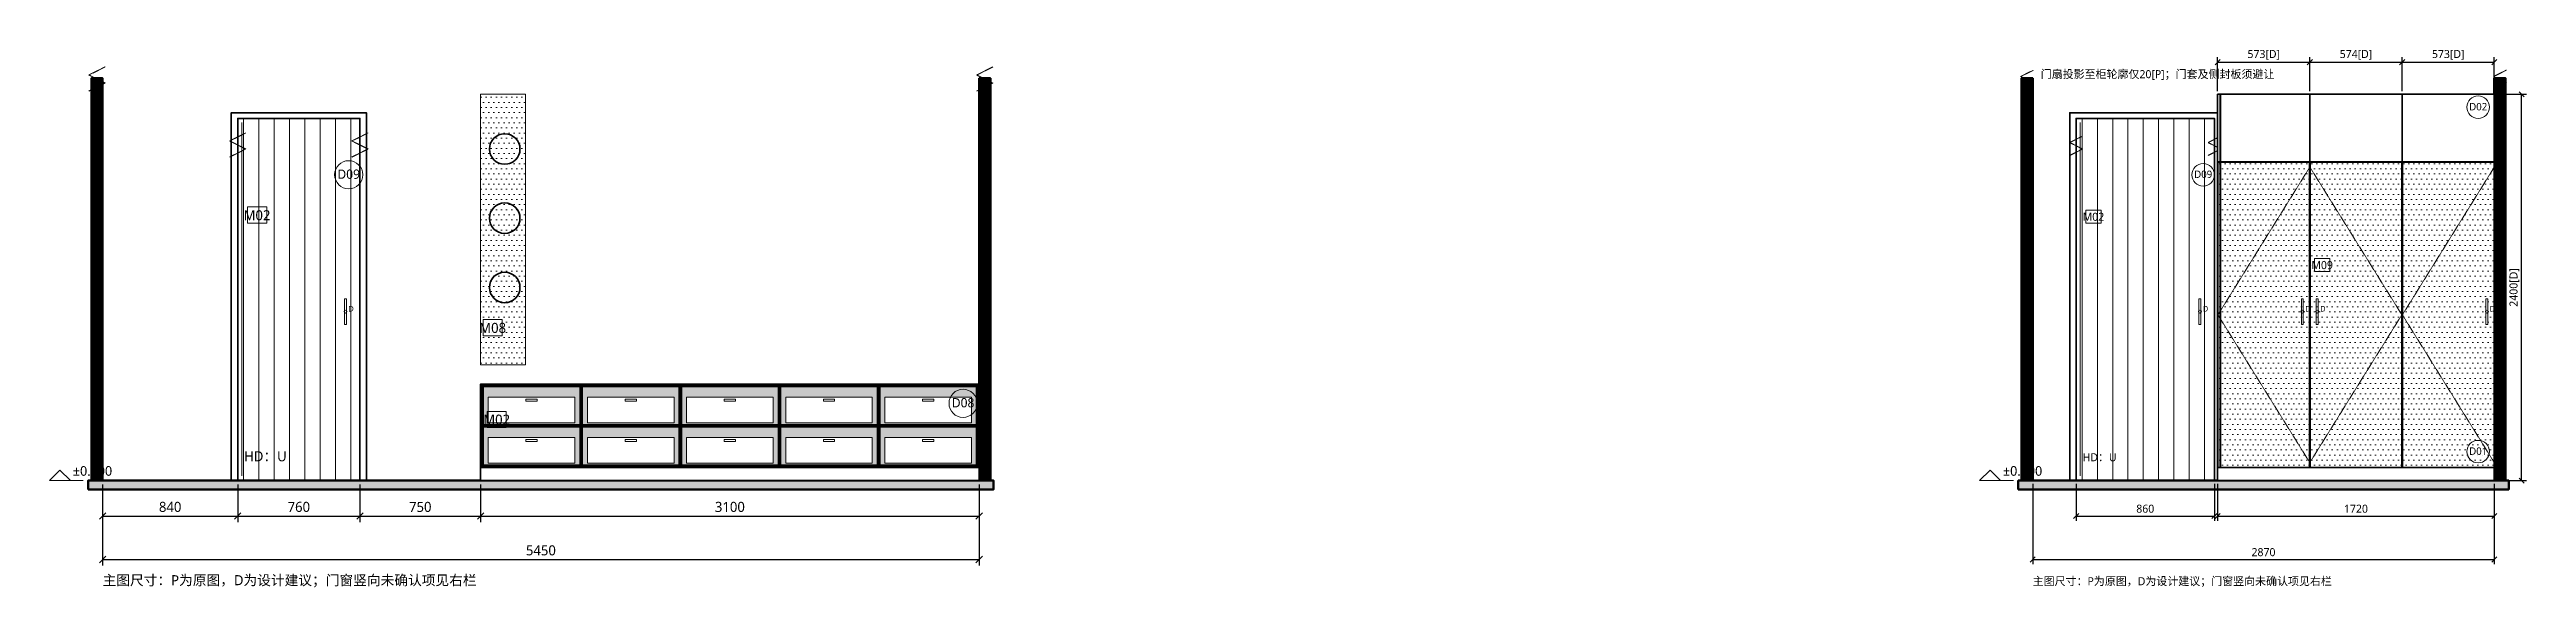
# Model space of a CAD drawing. Header units: millimetres. Extents: x -49496 to 320171, y -10186 to 2697.
# Drawn here: x 155670 to 171070, y -664 to 2678 of the extents above; entities that cross this region are included whole.
import ezdxf
from ezdxf.enums import TextEntityAlignment as Align

# ---------------------------------------------------------------- set-up
doc = ezdxf.new("R2010")
doc.units = ezdxf.units.MM
doc.linetypes.add('DASHED', pattern=[1.524, 1.27, -0.254])
for name, color, linetype, lineweight in [('A-DETAIL', 7, 'Continuous', 18), ('A-DIM', 7, 'Continuous', 13), ('A-FLOOR', 7, 'Continuous', 50), ('A-HATCH', 8, 'Continuous', 9), ('A-MATERIAL', 7, 'Continuous', 13), ('A-OPEN', 7, 'DASHED', 9), ('A-OUTLINE', 7, 'Continuous', 35), ('A-PENDING', 8, 'DASHED', 13), ('A-RECESS', 8, 'Continuous', 13), ('A-SYMBOL', 7, 'Continuous', 18), ('A-TEXT', 7, 'Continuous', 13), ('A-WALL', 7, 'Continuous', 50)]:
    doc.layers.add(name, color=color, linetype=linetype, lineweight=lineweight)
doc.styles.add('CN', font='NotoSansCJK-Regular.ttc')
doc.styles.add('OpenSansCondensed-Light', font='OpenSansCondensed-Light.ttf')
doc.dimstyles.new('EZDXF', dxfattribs={"dimtxt": 0.25, "dimasz": 0.175, "dimexe": 0.375, "dimexo": 0.125, "dimgap": 0.1, "dimtad": 1, "dimlfac": 100, "dimzin": 12, "dimdsep": 46, "dimtxsty": 'OpenSansCondensed-Light', "dimblk": 'ARCHTICK', "dimcen": 2.5, "dimazin": 3, "dimtfac": 0.5, "dimtmove": 2, "dimatfit": 3, "dimarcsym": 0})

msp = doc.modelspace()

# ---------------------------------------------------------------- texts
at = {"layer": 'A-MATERIAL', "style": 'CN'}
for s, height, p in [('M02', 62.5, (156960, 1617.5)), ('M02', 50, (168378, 1614)), ('M08', 62.5, (158425, 917.5))]:
    msp.add_text(s, height=height, dxfattribs=at).set_placement(p, align=Align.CENTER)
at = {"layer": 'A-PENDING', "style": 'CN'}
for height, p in [(62.5, (156880, 120)), (50, (168310, 120))]:
    msp.add_text('HD：U', height=height, dxfattribs=at).set_placement(p)
at = {"layer": 'A-SYMBOL', "style": 'CN'}
for height, p in [(57.5, (157530, 1875)), (46, (169060, 1880))]:
    msp.add_text('D09', height=height, dxfattribs=at).set_placement(p, align=Align.CENTER)
at = {"layer": 'A-TEXT', "style": 'CN'}
for s, height, p in [('门扇投影至柜轮廓仅20[P]；门套及侧封板须避让', 50, (168050, 2500)), ('主图尺寸：P为原图，D为设计建议；门窗竖向未确认项见右栏', 62.5, (156000, -650)), ('主图尺寸：P为原图，D为设计建议；门窗竖向未确认项见右栏', 50, (168000, -650))]:
    msp.add_text(s, height=height, dxfattribs=at).set_placement(p)

# ---------------------------------------------------------------- blocks, each defined once
blk = doc.blocks.new('LEVEL-FFL')
blk.add_line((0, 0), (210, 0))
blk.add_lwpolyline([(0, 0), (65, 65), (130, 0)], close=True)
at = {"style": 'CN'}
blk.add_attdef('VALUE', (145, 30), '', height=60, dxfattribs=at)
blk = doc.blocks.new('_ARCHTICK')
at = {"color": 0, "linetype": 'ByBlock', "const_width": 0.15}
blk.add_lwpolyline([(-0.5, -0.5), (0.5, 0.5)], dxfattribs=at)
blk = doc.blocks.new('HW-HANDLE')
blk.add_lwpolyline([(-6, -80), (6, -80), (6, 80), (-6, 80)], close=True)
blk.add_circle((0, 0), 9)
at = {"style": 'CN'}
blk.add_attdef('STATUS', (18, 0), '', height=35, dxfattribs=at)

# ---------------------------------------------------------------- dimensions: what is measured, and where the dimension line sits
at = {"layer": 'A-DIM'}
for base, p1, p2, override in [((156000, -490), (156000, 0), (161450, 0), {"dimscale": 25, "dimtxt": 2.5, "dimasz": 2, "dimexe": 1.5, "dimexo": 1, "dimgap": 1, "dimtad": 1, "dimdec": 0, "dimlfac": 1, "dimzin": 8, "dimpost": '', "dimtxsty": 'CN', "dimtsz": 0.8, "dimclrd": 0, "dimclre": 0, "dimclrt": 0}), ((156000, -220), (156000, 0), (156840, 0), {"dimscale": 25, "dimtxt": 2.5, "dimasz": 2, "dimexe": 1.5, "dimexo": 1, "dimgap": 1, "dimtad": 1, "dimdec": 0, "dimlfac": 1, "dimzin": 8, "dimpost": '', "dimtxsty": 'CN', "dimtsz": 0.8, "dimclrd": 0, "dimclre": 0, "dimclrt": 0}), ((156840, -220), (156840, 0), (157600, 0), {"dimscale": 25, "dimtxt": 2.5, "dimasz": 2, "dimexe": 1.5, "dimexo": 1, "dimgap": 1, "dimtad": 1, "dimdec": 0, "dimlfac": 1, "dimzin": 8, "dimpost": '', "dimtxsty": 'CN', "dimtsz": 0.8, "dimclrd": 0, "dimclre": 0, "dimclrt": 0}), ((168000, -490), (168000, 0), (170870, 0), {"dimscale": 20, "dimtxt": 2.5, "dimasz": 2, "dimexe": 1.5, "dimexo": 1, "dimgap": 1, "dimtad": 1, "dimdec": 0, "dimlfac": 1, "dimzin": 8, "dimpost": '', "dimtxsty": 'CN', "dimtsz": 0.8, "dimclrd": 0, "dimclre": 0, "dimclrt": 0})]:
    msp.add_linear_dim(base=base, p1=p1, p2=p2, dimstyle='EZDXF', override=override, dxfattribs=at).render()

# ---------------------------------------------------------------- hatches: boundary and pattern name
at = {"layer": 'A-FLOOR'}
h = msp.add_hatch(color=7, dxfattribs=at)
h.dxf.hatch_style = 1
h.paths.add_polyline_path([(155910, -55), (161540, -55), (161540, 0), (155910, 0)])
h = msp.add_hatch(color=7, dxfattribs=at)
h.dxf.hatch_style = 1
h.paths.add_polyline_path([(167910, -55), (170960, -55), (170960, 0), (167910, 0)])
at = {"layer": 'A-HATCH'}
h = msp.add_hatch(dxfattribs=at)
h.set_pattern_fill('ANSI31', scale=1.5)
h.paths.add_polyline_path([(155930, 0), (156000, 0), (156000, 2500), (155930, 2500)])
h = msp.add_hatch(dxfattribs=at)
h.set_pattern_fill('ANSI31', scale=1.5)
h.paths.add_polyline_path([(161450, 0), (161520, 0), (161520, 2500), (161450, 2500)])
h = msp.add_hatch(dxfattribs=at)
h.set_pattern_fill('ANSI31', scale=1.5)
h.paths.add_polyline_path([(167930, 0), (168000, 0), (168000, 2500), (167930, 2500)])
h = msp.add_hatch(dxfattribs=at)
h.set_pattern_fill('ANSI31', scale=1.5)
h.paths.add_polyline_path([(170870, 0), (170940, 0), (170940, 2500), (170870, 2500)])
h = msp.add_hatch(dxfattribs=at)
h.set_pattern_fill('DOTS', scale=20)
h.paths.add_polyline_path([(158350, 720), (158630, 720), (158630, 2400), (158350, 2400)])
h = msp.add_hatch(dxfattribs=at)
h.set_pattern_fill('ANSI31', scale=30, angle=45)
h.paths.add_polyline_path([(156840, 0), (157600, 0), (157600, 2250), (156840, 2250)])
h = msp.add_hatch(dxfattribs=at)
h.set_pattern_fill('ANSI31', scale=30, angle=45)
h.paths.add_polyline_path([(168270, 0), (169130, 0), (169130, 2250), (168270, 2250)])

# ---------------------------------------------------------------- linework, layer by layer
at = {"layer": 'A-DETAIL'}
for p, q in [((156865, 30), (156865, 2225)), ((168295, 30), (168295, 2225))]:
    msp.add_line(p, q, dxfattribs=at)
msp.add_lwpolyline([(158350, 720), (158630, 720), (158630, 2400), (158350, 2400)], close=True, dxfattribs=at)
at = {"layer": 'A-FLOOR'}
for p, q in [((155910, 0), (161540, 0)), ((167910, 0), (170960, 0))]:
    msp.add_line(p, q, dxfattribs=at)
for points in [[(155910, -55), (161540, -55), (161540, 0), (155910, 0)], [(167910, -55), (170960, -55), (170960, 0), (167910, 0)]]:
    msp.add_lwpolyline(points, close=True, dxfattribs=at)
at = {"layer": 'A-MATERIAL'}
for points in [[(156900, 1600), (157020, 1600), (157020, 1700), (156900, 1700)], [(168330, 1600), (168426, 1600), (168426, 1680), (168330, 1680)], [(158365, 900), (158485, 900), (158485, 1000), (158365, 1000)]]:
    msp.add_lwpolyline(points, close=True, dxfattribs=at)
at = {"layer": 'A-OUTLINE'}
for points in [[(156800, 0), (157640, 0), (157640, 2285), (156800, 2285)], [(156840, 0), (157600, 0), (157600, 2250), (156840, 2250)], [(168230, 0), (169170, 0), (169170, 2285), (168230, 2285)], [(168270, 0), (169130, 0), (169130, 2250), (168270, 2250)]]:
    msp.add_lwpolyline(points, close=True, dxfattribs=at)
for centre in [(158500, 2060), (158500, 1630), (158500, 1200)]:
    msp.add_circle(centre, 95, dxfattribs=at)
at = {"layer": 'A-PENDING'}
for points in [[(155915, 2420), (156015, 2470), (155915, 2520), (156015, 2570)], [(161435, 2420), (161535, 2470), (161435, 2520), (161535, 2570)], [(167925, 2430), (168005, 2470), (167925, 2510), (168005, 2550)], [(170865, 2430), (170945, 2470), (170865, 2510), (170945, 2550)], [(156790, 2010), (156890, 2060), (156790, 2110), (156890, 2160)], [(157550, 2010), (157650, 2060), (157550, 2110), (157650, 2160)], [(168230, 2020), (168310, 2060), (168230, 2100), (168310, 2140)], [(169090, 2020), (169170, 2060), (169090, 2100), (169170, 2140)]]:
    msp.add_lwpolyline(points, dxfattribs=at)
at = {"layer": 'A-SYMBOL'}
for centre, radius in [((157530, 1900), 87.5), ((169060, 1900), 70)]:
    msp.add_circle(centre, radius, dxfattribs=at)
at = {"layer": 'A-WALL'}
for points in [[(155930, 0), (156000, 0), (156000, 2500), (155930, 2500)], [(161450, 0), (161520, 0), (161520, 2500), (161450, 2500)], [(167930, 0), (168000, 0), (168000, 2500), (167930, 2500)], [(170870, 0), (170940, 0), (170940, 2500), (170870, 2500)]]:
    msp.add_lwpolyline(points, close=True, dxfattribs=at)

# ---------------------------------------------------------------- block references
at = {"layer": 'A-SYMBOL'}
for name, p, values in [('HW-HANDLE', (157510, 1050), {'STATUS': 'D'}), ('HW-HANDLE', (169040, 1050), {'STATUS': 'D'}), ('LEVEL-FFL', (155670, 0), {'VALUE': '±0.000'}), ('LEVEL-FFL', (167670, 0), {'VALUE': '±0.000'})]:
    msp.add_blockref(name, p, dxfattribs=at).add_auto_attribs(values)

msp.set_redraw_order([(e.dxf.handle, doc.entitydb.next_handle()) for e in msp.query("TEXT MTEXT ATTDEF DIMENSION ARC_DIMENSION")])  # texts and dimensions are drawn at this point

# ---------------------------------------------------------------- next in the draw order: wipeouts: each hides what was drawn before it
for points in [[(169150, 0), (170870, 0), (170870, 2400), (169150, 2400)], [(158350, 0), (161450, 0), (161450, 600), (158350, 600)]]:
    msp.add_wipeout(points)

# ---------------------------------------------------------------- next in the draw order: hatches: boundary and pattern name
at = {"layer": 'A-HATCH'}
h = msp.add_hatch(dxfattribs=at)
h.set_pattern_fill('ANSI31', scale=30, angle=45)
h.paths.add_polyline_path([(169151.5, 81.5), (169169.5, 81.5), (169169.5, 2398.5), (169151.5, 2398.5)])
h = msp.add_hatch(dxfattribs=at)
h.set_pattern_fill('DOTS', scale=20)
h.paths.add_polyline_path([(169151.5, 81.5), (169721.5, 81.5), (169721.5, 1978.5), (169151.5, 1978.5)])
h = msp.add_hatch(dxfattribs=at)
h.set_pattern_fill('DOTS', scale=20)
h.paths.add_polyline_path([(169724.5, 81.5), (170295.5, 81.5), (170295.5, 1978.5), (169724.5, 1978.5)])
h = msp.add_hatch(dxfattribs=at)
h.set_pattern_fill('DOTS', scale=20)
h.paths.add_polyline_path([(170298.5, 81.5), (170868.5, 81.5), (170868.5, 1978.5), (170298.5, 1978.5)])
h = msp.add_hatch(dxfattribs=at)
h.set_pattern_fill('ANSI31', scale=1.5)
h.paths.add_polyline_path([(158350, 80), (158368, 80), (158368, 600), (158350, 600)])
h = msp.add_hatch(dxfattribs=at)
h.set_pattern_fill('ANSI31', scale=1.5)
h.paths.add_polyline_path([(158966.4, 80), (158984.4, 80), (158984.4, 600), (158966.4, 600)])
h = msp.add_hatch(dxfattribs=at)
h.set_pattern_fill('ANSI31', scale=1.5)
h.paths.add_polyline_path([(159582.8, 80), (159600.8, 80), (159600.8, 600), (159582.8, 600)])
h = msp.add_hatch(dxfattribs=at)
h.set_pattern_fill('ANSI31', scale=1.5)
h.paths.add_polyline_path([(160199.2, 80), (160217.2, 80), (160217.2, 600), (160199.2, 600)])
h = msp.add_hatch(dxfattribs=at)
h.set_pattern_fill('ANSI31', scale=1.5)
h.paths.add_polyline_path([(160815.6, 80), (160833.6, 80), (160833.6, 600), (160815.6, 600)])
h = msp.add_hatch(dxfattribs=at)
h.set_pattern_fill('ANSI31', scale=1.5)
h.paths.add_polyline_path([(161432, 80), (161450, 80), (161450, 600), (161432, 600)])
at = {"layer": 'A-RECESS'}
h = msp.add_hatch(color=9, dxfattribs=at)
h.dxf.hatch_style = 1
h.paths.add_polyline_path([(158368, 98), (161432, 98), (161432, 582), (158368, 582)])

# ---------------------------------------------------------------- next in the draw order: linework, layer by layer
at = {"layer": 'A-DETAIL'}
msp.add_line((169150, 1980), (170870, 1980), dxfattribs=at)
for points in [[(169150, 80), (170870, 80), (170870, 2400), (169150, 2400)], [(169151.5, 1981.5), (169721.5, 1981.5), (169721.5, 2398.5), (169151.5, 2398.5)], [(169151.5, 81.5), (169169.5, 81.5), (169169.5, 2398.5), (169151.5, 2398.5)], [(169724.5, 1981.5), (170295.5, 1981.5), (170295.5, 2398.5), (169724.5, 2398.5)], [(170298.5, 1981.5), (170868.5, 1981.5), (170868.5, 2398.5), (170298.5, 2398.5)], [(158350, 80), (158368, 80), (158368, 600), (158350, 600)], [(158966.4, 80), (158984.4, 80), (158984.4, 600), (158966.4, 600)], [(159582.8, 80), (159600.8, 80), (159600.8, 600), (159582.8, 600)], [(160199.2, 80), (160217.2, 80), (160217.2, 600), (160199.2, 600)], [(160815.6, 80), (160833.6, 80), (160833.6, 600), (160815.6, 600)], [(161432, 80), (161450, 80), (161450, 600), (161432, 600)], [(158350, 0), (161450, 0), (161450, 80), (158350, 80)]]:
    msp.add_lwpolyline(points, close=True, dxfattribs=at)
at = {"layer": 'A-MATERIAL'}
msp.add_lwpolyline([(169752, 1300), (169848, 1300), (169848, 1380), (169752, 1380)], close=True, dxfattribs=at)
at = {"layer": 'A-OPEN', "ltscale": 8}
for p, q in [((169151.5, 1030), (169721.5, 1945)), ((170295.5, 1030), (169724.5, 1945)), ((170298.5, 1030), (170868.5, 1945)), ((169721.5, 115), (169151.5, 1030)), ((169724.5, 115), (170295.5, 1030)), ((170868.5, 115), (170298.5, 1030))]:
    msp.add_line(p, q, dxfattribs=at)
at = {"layer": 'A-OUTLINE'}
for points in [[(169150, 0), (170870, 0), (170870, 2400), (169150, 2400)], [(169151.5, 81.5), (169721.5, 81.5), (169721.5, 1978.5), (169151.5, 1978.5)], [(169724.5, 81.5), (170295.5, 81.5), (170295.5, 1978.5), (169724.5, 1978.5)], [(170298.5, 81.5), (170868.5, 81.5), (170868.5, 1978.5), (170298.5, 1978.5)], [(158350, 0), (161450, 0), (161450, 600), (158350, 600)]]:
    msp.add_lwpolyline(points, close=True, dxfattribs=at)
at = {"layer": 'A-SYMBOL'}
for centre in [(170770, 2320), (170770, 180)]:
    msp.add_circle(centre, 70, dxfattribs=at)

# ---------------------------------------------------------------- next in the draw order: block references
for p in [(169676.5, 1050), (169769.5, 1050), (170823.5, 1050)]:
    msp.add_blockref('HW-HANDLE', p, dxfattribs=at).add_auto_attribs({'STATUS': 'D'})

# ---------------------------------------------------------------- next in the draw order: texts
at = {"layer": 'A-MATERIAL', "style": 'CN'}
msp.add_text('M09', height=50, dxfattribs=at).set_placement((169800, 1314), align=Align.CENTER)
at = {"layer": 'A-SYMBOL', "style": 'CN'}
for s, p in [('D02', (170770, 2300)), ('D01', (170770, 160))]:
    msp.add_text(s, height=46, dxfattribs=at).set_placement(p, align=Align.CENTER)

# ---------------------------------------------------------------- next in the draw order: dimensions: what is measured, and where the dimension line sits
at = {"layer": 'A-DIM'}
for base, p1, p2, override in [((169150, 2600), (169150, 2400), (169723, 2400), {"dimscale": 20, "dimtxt": 2.5, "dimasz": 2, "dimexe": 1.5, "dimexo": 1, "dimgap": 1, "dimtad": 1, "dimdec": 0, "dimlfac": 1, "dimzin": 8, "dimpost": '<>[D]', "dimtxsty": 'CN', "dimtsz": 0.8, "dimclrd": 0, "dimclre": 0, "dimclrt": 0}), ((169723, 2600), (169723, 2400), (170297, 2400), {"dimscale": 20, "dimtxt": 2.5, "dimasz": 2, "dimexe": 1.5, "dimexo": 1, "dimgap": 1, "dimtad": 1, "dimdec": 0, "dimlfac": 1, "dimzin": 8, "dimpost": '<>[D]', "dimtxsty": 'CN', "dimtsz": 0.8, "dimclrd": 0, "dimclre": 0, "dimclrt": 0}), ((170297, 2600), (170297, 2400), (170870, 2400), {"dimscale": 20, "dimtxt": 2.5, "dimasz": 2, "dimexe": 1.5, "dimexo": 1, "dimgap": 1, "dimtad": 1, "dimdec": 0, "dimlfac": 1, "dimzin": 8, "dimpost": '<>[D]', "dimtxsty": 'CN', "dimtsz": 0.8, "dimclrd": 0, "dimclre": 0, "dimclrt": 0}), ((157600, -220), (157600, 0), (158350, 0), {"dimscale": 25, "dimtxt": 2.5, "dimasz": 2, "dimexe": 1.5, "dimexo": 1, "dimgap": 1, "dimtad": 1, "dimdec": 0, "dimlfac": 1, "dimzin": 8, "dimpost": '', "dimtxsty": 'CN', "dimtsz": 0.8, "dimclrd": 0, "dimclre": 0, "dimclrt": 0}), ((158350, -220), (158350, 0), (161450, 0), {"dimscale": 25, "dimtxt": 2.5, "dimasz": 2, "dimexe": 1.5, "dimexo": 1, "dimgap": 1, "dimtad": 1, "dimdec": 0, "dimlfac": 1, "dimzin": 8, "dimpost": '', "dimtxsty": 'CN', "dimtsz": 0.8, "dimclrd": 0, "dimclre": 0, "dimclrt": 0}), ((168270, -220), (168270, 0), (169130, 0), {"dimscale": 20, "dimtxt": 2.5, "dimasz": 2, "dimexe": 1.5, "dimexo": 1, "dimgap": 1, "dimtad": 1, "dimdec": 0, "dimlfac": 1, "dimzin": 8, "dimpost": '', "dimtxsty": 'CN', "dimtsz": 0.8, "dimclrd": 0, "dimclre": 0, "dimclrt": 0}), ((169150, -220), (169150, 0), (170870, 0), {"dimscale": 20, "dimtxt": 2.5, "dimasz": 2, "dimexe": 1.5, "dimexo": 1, "dimgap": 1, "dimtad": 1, "dimdec": 0, "dimlfac": 1, "dimzin": 8, "dimpost": '', "dimtxsty": 'CN', "dimtsz": 0.8, "dimclrd": 0, "dimclre": 0, "dimclrt": 0})]:
    msp.add_linear_dim(base=base, p1=p1, p2=p2, dimstyle='EZDXF', override=override, dxfattribs=at).render()
msp.add_linear_dim(base=(171040, 0), p1=(170870, 0), p2=(170870, 2400), angle=90, dimstyle='EZDXF', override={"dimscale": 20, "dimtxt": 2.5, "dimasz": 2, "dimexe": 1.5, "dimexo": 1, "dimgap": 1, "dimtad": 1, "dimdec": 0, "dimlfac": 1, "dimzin": 8, "dimpost": '<>[D]', "dimtxsty": 'CN', "dimtsz": 0.8, "dimclrd": 0, "dimclre": 0, "dimclrt": 0}, dxfattribs=at).render()

# ---------------------------------------------------------------- next in the draw order: wipeouts: each hides what was drawn before it
for points in [[(158368, 582), (161432, 582), (161432, 600), (158368, 600)], [(158368, 331), (161432, 331), (161432, 349), (158368, 349)], [(158368, 80), (161432, 80), (161432, 98), (158368, 98)]]:
    msp.add_wipeout(points)

# ---------------------------------------------------------------- next in the draw order: hatches: boundary and pattern name
at = {"layer": 'A-HATCH'}
h = msp.add_hatch(dxfattribs=at)
h.set_pattern_fill('ANSI31', scale=1.5)
h.paths.add_polyline_path([(158368, 582), (161432, 582), (161432, 600), (158368, 600)])
h = msp.add_hatch(dxfattribs=at)
h.set_pattern_fill('ANSI31', scale=1.5)
h.paths.add_polyline_path([(158368, 331), (161432, 331), (161432, 349), (158368, 349)])
h = msp.add_hatch(dxfattribs=at)
h.set_pattern_fill('ANSI31', scale=1.5)
h.paths.add_polyline_path([(158368, 80), (161432, 80), (161432, 98), (158368, 98)])

# ---------------------------------------------------------------- next in the draw order: linework, layer by layer
at = {"layer": 'A-DETAIL'}
for points in [[(158368, 582), (161432, 582), (161432, 600), (158368, 600)], [(158368, 331), (161432, 331), (161432, 349), (158368, 349)], [(158368, 80), (161432, 80), (161432, 98), (158368, 98)]]:
    msp.add_lwpolyline(points, close=True, dxfattribs=at)

# ---------------------------------------------------------------- next in the draw order: wipeouts: each hides what was drawn before it
for points in [[(158398, 359), (158936.4, 359), (158936.4, 519), (158398, 519)], [(159014.4, 359), (159552.8, 359), (159552.8, 519), (159014.4, 519)], [(159630.8, 359), (160169.2, 359), (160169.2, 519), (159630.8, 519)], [(160247.2, 359), (160785.6, 359), (160785.6, 519), (160247.2, 519)], [(160863.6, 359), (161402, 359), (161402, 519), (160863.6, 519)], [(158398, 108), (158936.4, 108), (158936.4, 268), (158398, 268)], [(159014.4, 108), (159552.8, 108), (159552.8, 268), (159014.4, 268)], [(159630.8, 108), (160169.2, 108), (160169.2, 268), (159630.8, 268)], [(160247.2, 108), (160785.6, 108), (160785.6, 268), (160247.2, 268)], [(160863.6, 108), (161402, 108), (161402, 268), (160863.6, 268)]]:
    msp.add_wipeout(points)

# ---------------------------------------------------------------- next in the draw order: linework, layer by layer
for points in [[(158398, 359), (158936.4, 359), (158936.4, 519), (158398, 519)], [(158632.2, 494), (158702.2, 494), (158702.2, 506), (158632.2, 506)], [(159014.4, 359), (159552.8, 359), (159552.8, 519), (159014.4, 519)], [(159248.6, 494), (159318.6, 494), (159318.6, 506), (159248.6, 506)], [(159630.8, 359), (160169.2, 359), (160169.2, 519), (159630.8, 519)], [(159865, 494), (159935, 494), (159935, 506), (159865, 506)], [(160247.2, 359), (160785.6, 359), (160785.6, 519), (160247.2, 519)], [(160481.4, 494), (160551.4, 494), (160551.4, 506), (160481.4, 506)], [(160863.6, 359), (161402, 359), (161402, 519), (160863.6, 519)], [(161097.8, 494), (161167.8, 494), (161167.8, 506), (161097.8, 506)], [(158398, 108), (158936.4, 108), (158936.4, 268), (158398, 268)], [(158632.2, 243), (158702.2, 243), (158702.2, 255), (158632.2, 255)], [(159014.4, 108), (159552.8, 108), (159552.8, 268), (159014.4, 268)], [(159248.6, 243), (159318.6, 243), (159318.6, 255), (159248.6, 255)], [(159630.8, 108), (160169.2, 108), (160169.2, 268), (159630.8, 268)], [(159865, 243), (159935, 243), (159935, 255), (159865, 255)], [(160247.2, 108), (160785.6, 108), (160785.6, 268), (160247.2, 268)], [(160481.4, 243), (160551.4, 243), (160551.4, 255), (160481.4, 255)], [(160863.6, 108), (161402, 108), (161402, 268), (160863.6, 268)], [(161097.8, 243), (161167.8, 243), (161167.8, 255), (161097.8, 255)]]:
    msp.add_lwpolyline(points, close=True, dxfattribs=at)
at = {"layer": 'A-MATERIAL'}
msp.add_lwpolyline([(158390, 330), (158510, 330), (158510, 430), (158390, 430)], close=True, dxfattribs=at)
at = {"layer": 'A-SYMBOL'}
msp.add_circle((161350, 480), 87.5, dxfattribs=at)

# ---------------------------------------------------------------- next in the draw order: texts
at = {"layer": 'A-MATERIAL', "style": 'CN'}
msp.add_text('M02', height=62.5, dxfattribs=at).set_placement((158450, 347.5), align=Align.CENTER)
at = {"layer": 'A-SYMBOL', "style": 'CN'}
msp.add_text('D08', height=57.5, dxfattribs=at).set_placement((161350, 455), align=Align.CENTER)

doc.saveas('drawing.dxf')
